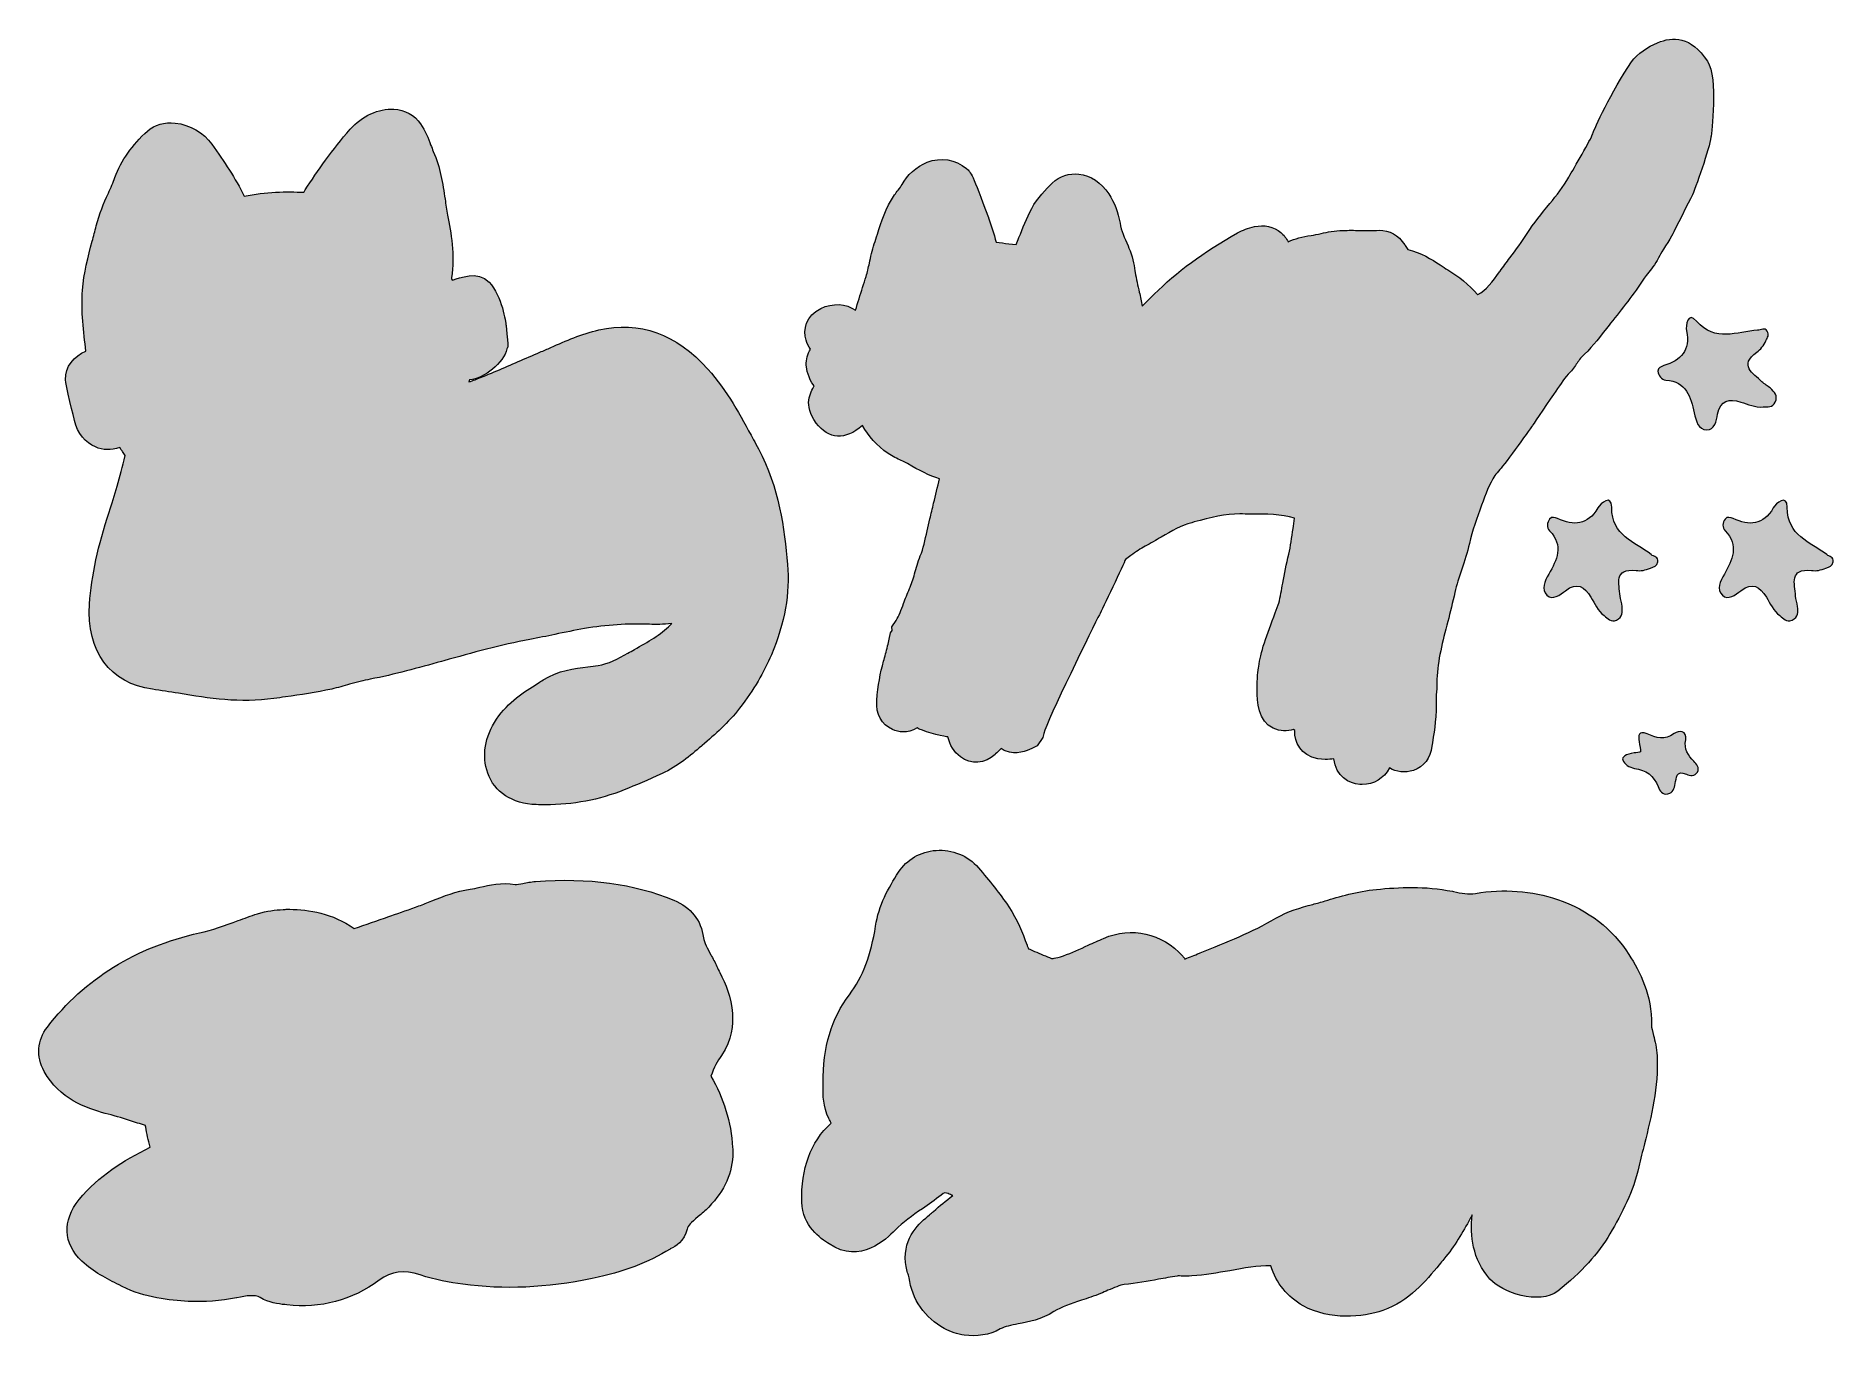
# Model space of a CAD drawing. Header units: millimetres. Extents: x 32 to 277, y -191 to -14.
import ezdxf

# ---------------------------------------------------------------- set-up
doc = ezdxf.new("R2010")
doc.units = ezdxf.units.MM
doc.header["$MEASUREMENT"] = 0
doc.layers.add('Capa 1', color=7, linetype='Continuous', lineweight=0)

msp = doc.modelspace()

# ---------------------------------------------------------------- hatches: boundary and pattern name
at = {"layer": 'Capa 1', "true_color": 0xffed00, "transparency": 33554687}
h = msp.add_hatch(color=2, dxfattribs=at)
h.dxf.hatch_style = 2
edge = h.paths.add_edge_path()
edge.add_spline(control_points=[(259.62, -17.03), (257.39, -13.6), (254.88, -13.69), (252.85, -14.53), (251.52, -15.07), (250.09, -16.01), (249.31, -17.14), (246.55, -21.13), (244.21, -26.35), (244.03, -26.91), (243.79, -27.66), (241.45, -31.63), (240.77, -32.82), (240.05, -34.09), (239.11, -35.3), (238.19, -36.41), (237.03, -37.82), (236, -39.09), (235.11, -40.49), (234.4, -41.6), (233.57, -42.71), (232.75, -43.8), (232.3, -44.4), (231.85, -45), (231.42, -45.61), (231.42, -45.61), (231.34, -45.72), (231.34, -45.72), (230.41, -47.02), (229.52, -48.26), (228.38, -48.78), (228.37, -48.78), (228.35, -48.78), (228.34, -48.78), (227.17, -47.46), (225.85, -46.36), (224.29, -45.43), (223.97, -45.24), (223.63, -45.02), (223.27, -44.78), (222.09, -44.01), (220.67, -43.08), (218.86, -42.68), (218.76, -42.48), (218.64, -42.29), (218.51, -42.11), (218.51, -42.11), (218.46, -42.04), (218.46, -42.04), (217.56, -40.68), (216.37, -40.01), (214.95, -40.06), (214.08, -40.08), (213.14, -40.08), (212.31, -40.07), (211.57, -40.06), (210.8, -40.06), (210.02, -40.07), (208.91, -40.09), (207.93, -40.3), (207.07, -40.49), (206.57, -40.6), (206.1, -40.7), (205.69, -40.75), (204.52, -40.87), (203.5, -41.23), (202.58, -41.61), (202.33, -41.12), (202, -40.7), (201.58, -40.35), (200.61, -39.55), (199.3, -39.26), (197.99, -39.56), (197.11, -39.76), (196.36, -40.04), (195.7, -40.42), (191.01, -43.07), (187.4, -45.72), (184.35, -48.77), (184.35, -48.77), (184.19, -48.93), (184.19, -48.93), (183.66, -49.45), (183.18, -49.93), (182.73, -50.38), (182.61, -49.74), (182.47, -49.11), (182.33, -48.49), (182.12, -47.56), (181.92, -46.68), (181.77, -45.8), (181.77, -45.8), (181.73, -45.56), (181.73, -45.56), (181.58, -44.66), (181.4, -43.55), (180.92, -42.47), (180.92, -42.47), (180.79, -42.18), (180.79, -42.18), (180.31, -41.09), (179.86, -40.07), (179.7, -39.1), (179.46, -37.59), (178.95, -36.28), (178.16, -35.09), (177.15, -33.57), (175.68, -32.59), (174.12, -32.42), (172.77, -32.26), (171.49, -32.69), (170.49, -33.63), (169.59, -34.48), (168.47, -35.64), (167.69, -37.1), (167, -38.42), (166.46, -39.76), (165.95, -41.06), (165.82, -41.38), (165.7, -41.69), (165.57, -42), (165.57, -42), (164.57, -41.89), (164.57, -41.89), (164, -41.82), (163.42, -41.75), (162.83, -41.69), (162.58, -40.51), (162.19, -39.42), (161.8, -38.37), (161.8, -38.37), (161.79, -38.33), (161.79, -38.33), (159.59, -32.32), (159.42, -32.18), (158.81, -31.66), (157.35, -30.41), (155.25, -30.07), (153.46, -30.8), (151.99, -31.4), (150.71, -32.54), (150.04, -33.84), (149.93, -34.06), (149.75, -34.29), (149.51, -34.59), (149.35, -34.81), (149.18, -35.03), (149.03, -35.25), (147.8, -36.99), (147.21, -38.9), (146.69, -40.6), (146.55, -41.04), (146.42, -41.47), (146.27, -41.9), (145.96, -42.81), (145.78, -43.68), (145.6, -44.53), (145.46, -45.17), (145.33, -45.78), (145.16, -46.33), (145.01, -46.83), (144.84, -47.33), (144.68, -47.84), (144.35, -48.85), (144.02, -49.88), (143.73, -50.95), (142.41, -50.01), (140.62, -49.91), (138.98, -50.7), (136.97, -51.66), (136.54, -53.61), (136.98, -55.01), (137.12, -55.46), (137.32, -55.87), (137.59, -56.23), (137.17, -56.88), (136.97, -57.64), (137.02, -58.43), (137.06, -58.96), (137.24, -60.17), (138.07, -61.21), (137.65, -62.14), (136.5, -63.81), (138.37, -66.29), (140.06, -68.53), (142.26, -68.69), (144.66, -66.65), (145.52, -68.01), (146.56, -69.38), (148.15, -70.43), (148.78, -70.85), (149.42, -71.15), (149.92, -71.38), (150.26, -71.54), (150.57, -71.68), (150.8, -71.82), (152.34, -72.77), (153.76, -73.44), (155.16, -73.88), (154.87, -75), (154.6, -76.13), (154.34, -77.22), (154.18, -77.93), (154.01, -78.64), (153.83, -79.35), (153.7, -79.89), (153.58, -80.43), (153.46, -80.98), (153.19, -82.22), (152.93, -83.38), (152.53, -84.38), (152.19, -85.23), (151.96, -86.03), (151.75, -86.8), (151.54, -87.55), (151.34, -88.26), (151.07, -88.84), (150.75, -89.53), (150.5, -90.2), (150.25, -90.86), (149.93, -91.72), (149.63, -92.53), (149.23, -93.16), (149.23, -93.16), (148.66, -94.03), (148.66, -94.03), (148.66, -94.03), (148.71, -94.55), (148.71, -94.55), (148.71, -94.55), (148.49, -94.84), (148.49, -94.84), (148.49, -94.84), (148.3, -95.72), (148.3, -95.72), (148.23, -96.02), (148.15, -96.32), (148.08, -96.63), (148.08, -96.63), (148.07, -96.68), (148.07, -96.68), (147.89, -97.4), (147.72, -98.08), (147.53, -98.73), (147.06, -100.33), (146.77, -102.02), (146.61, -104.05), (146.61, -104.05), (146.61, -104.11), (146.61, -104.11), (146.46, -105.91), (147.24, -107.33), (148.73, -108), (149.55, -108.37), (150.75, -108.59), (152.08, -107.8), (152.58, -108.15), (155.41, -108.91), (156.08, -109), (156.08, -109), (156.11, -109), (156.11, -109), (156.17, -109.01), (156.22, -109.02), (156.29, -109.03), (156.52, -110.12), (157.1, -111.06), (157.98, -111.74), (159.39, -112.82), (161.38, -112.68), (162.72, -111.41), (162.72, -111.41), (162.78, -111.34), (162.78, -111.34), (163, -111.13), (163.25, -110.89), (163.51, -110.62), (163.69, -110.74), (163.88, -110.84), (164.09, -110.92), (165.62, -111.54), (167, -110.9), (167.69, -110.58), (167.69, -110.58), (168.43, -110.22), (168.43, -110.22), (168.43, -110.22), (169.2, -109.1), (169.2, -109.1), (169.2, -109.1), (169.33, -108.55), (169.33, -108.55), (169.72, -106.92), (176.19, -93.78), (176.9, -92.39), (177.19, -91.81), (180.29, -85.41), (180.43, -84.86), (180.69, -84.68), (180.94, -84.5), (181.19, -84.32), (181.86, -83.84), (182.51, -83.38), (183.12, -83.06), (183.88, -82.67), (184.6, -82.24), (185.32, -81.83), (186.72, -81), (188.05, -80.22), (189.46, -79.86), (189.46, -79.86), (189.81, -79.76), (189.81, -79.76), (192, -79.18), (194.08, -78.65), (196.01, -78.67), (196.49, -78.68), (196.97, -78.68), (197.46, -78.68), (199.59, -78.69), (201.62, -78.7), (203.45, -79.26), (203.38, -79.74), (203.32, -80.2), (203.25, -80.67), (203.08, -81.89), (202.92, -83.05), (202.66, -84.15), (202.34, -85.47), (202.09, -86.8), (201.85, -88.1), (201.68, -89), (201.5, -89.94), (201.31, -90.81), (201.25, -91.02), (200.98, -91.71), (200.82, -92.14), (199.7, -95.08), (198.75, -97.67), (198.59, -99.43), (198.52, -99.89), (198.31, -101.15), (198.36, -102.5), (198.36, -102.5), (198.36, -102.56), (198.36, -102.56), (198.29, -104.22), (198.52, -106.91), (200.55, -107.84), (201.48, -108.26), (202.46, -108.31), (203.33, -108.01), (203.33, -108.01), (203.48, -108.14), (203.48, -108.14), (203.47, -108.35), (203.48, -108.56), (203.5, -108.77), (203.68, -110.33), (204.84, -112.02), (207.6, -112.09), (208.06, -112.1), (208.47, -112.06), (208.81, -111.99), (209.08, -114.41), (210.84, -115.39), (212.33, -115.49), (212.43, -115.5), (212.54, -115.5), (212.65, -115.5), (214.25, -115.5), (215.57, -114.69), (216.35, -113.25), (217.31, -113.8), (218.5, -113.95), (219.62, -113.57), (221.06, -113.09), (221.95, -111.92), (222.13, -110.26), (222.13, -110.26), (222.2, -109.83), (222.2, -109.83), (222.56, -107.7), (222.74, -106.61), (222.73, -103.31), (222.8, -102.76), (222.8, -102.19), (222.8, -101.67), (222.8, -101.67), (222.8, -101.63), (222.8, -101.63), (222.8, -101.46), (222.8, -101.3), (222.81, -101.18), (222.93, -98.59), (223.59, -96.04), (224.3, -93.32), (224.63, -92.03), (224.97, -90.7), (225.26, -89.35), (225.48, -88.34), (225.83, -87.3), (226.2, -86.19), (226.57, -85.08), (226.96, -83.92), (227.25, -82.68), (227.65, -80.96), (228.25, -79.24), (228.89, -77.49), (229.44, -75.97), (229.96, -74.61), (230.71, -73.44), (230.86, -73.21), (231.12, -72.93), (231.39, -72.63), (232.04, -71.91), (235.84, -66.65), (235.89, -66.56), (236.03, -66.31), (238.32, -62.95), (239, -61.96), (239.65, -61), (240.26, -60.09), (240.96, -59.35), (241.4, -58.87), (241.73, -58.38), (242, -57.98), (242.14, -57.78), (242.34, -57.47), (242.43, -57.38), (243.73, -56.22), (244.71, -54.94), (245.67, -53.71), (245.67, -53.71), (245.7, -53.67), (245.7, -53.67), (245.95, -53.35), (246.19, -53.03), (246.45, -52.72), (248, -50.77), (249.61, -48.77), (251.03, -46.58), (251.19, -46.34), (251.41, -46.07), (251.64, -45.77), (252.12, -45.17), (252.72, -44.42), (253.15, -43.48), (253.28, -43.18), (254.56, -41.3), (254.9, -40.55), (255.06, -40.2), (257.27, -35.87), (257.5, -35.43), (257.92, -34.63), (259.96, -28.7), (260.11, -27.4), (260.16, -26.88), (261.14, -19.36), (259.62, -17.03)], knot_values=[0, 0, 0, 0, 1, 1, 1, 2, 2, 2, 3, 3, 3, 4, 4, 4, 5, 5, 5, 6, 6, 6, 7, 7, 7, 8, 8, 8, 9, 9, 9, 10, 10, 10, 11, 11, 11, 12, 12, 12, 13, 13, 13, 14, 14, 14, 15, 15, 15, 16, 16, 16, 17, 17, 17, 18, 18, 18, 19, 19, 19, 20, 20, 20, 21, 21, 21, 22, 22, 22, 23, 23, 23, 24, 24, 24, 25, 25, 25, 26, 26, 26, 27, 27, 27, 28, 28, 28, 29, 29, 29, 30, 30, 30, 31, 31, 31, 32, 32, 32, 33, 33, 33, 34, 34, 34, 35, 35, 35, 36, 36, 36, 37, 37, 37, 38, 38, 38, 39, 39, 39, 40, 40, 40, 41, 41, 41, 42, 42, 42, 43, 43, 43, 44, 44, 44, 45, 45, 45, 46, 46, 46, 47, 47, 47, 48, 48, 48, 49, 49, 49, 50, 50, 50, 51, 51, 51, 52, 52, 52, 53, 53, 53, 54, 54, 54, 55, 55, 55, 56, 56, 56, 57, 57, 57, 58, 58, 58, 59, 59, 59, 60, 60, 60, 61, 61, 61, 62, 62, 62, 63, 63, 63, 64, 64, 64, 65, 65, 65, 66, 66, 66, 67, 67, 67, 68, 68, 68, 69, 69, 69, 70, 70, 70, 71, 71, 71, 72, 72, 72, 73, 73, 73, 74, 74, 74, 75, 75, 75, 76, 76, 76, 77, 77, 77, 78, 78, 78, 79, 79, 79, 80, 80, 80, 81, 81, 81, 82, 82, 82, 83, 83, 83, 84, 84, 84, 85, 85, 85, 86, 86, 86, 87, 87, 87, 88, 88, 88, 89, 89, 89, 90, 90, 90, 91, 91, 91, 92, 92, 92, 93, 93, 93, 94, 94, 94, 95, 95, 95, 96, 96, 96, 97, 97, 97, 98, 98, 98, 99, 99, 99, 100, 100, 100, 101, 101, 101, 102, 102, 102, 103, 103, 103, 104, 104, 104, 105, 105, 105, 106, 106, 106, 107, 107, 107, 108, 108, 108, 109, 109, 109, 110, 110, 110, 111, 111, 111, 112, 112, 112, 113, 113, 113, 114, 114, 114, 115, 115, 115, 116, 116, 116, 117, 117, 117, 118, 118, 118, 119, 119, 119, 120, 120, 120, 121, 121, 121, 122, 122, 122, 123, 123, 123, 124, 124, 124, 125, 125, 125, 126, 126, 126, 127, 127, 127, 128, 128, 128, 129, 129, 129, 130, 130, 130, 131, 131, 131, 132, 132, 132, 133, 133, 133, 134, 134, 134, 135, 135, 135, 136, 136, 136, 137, 137, 137, 138, 138, 138, 139, 139, 139, 140, 140, 140, 141, 141, 141, 142, 142, 142, 143, 143, 143, 144, 144, 144, 145, 145, 145, 146, 146, 146, 147, 147, 147, 148, 148, 148, 149, 149, 149, 150, 150, 150, 151, 151, 151, 152, 152, 152, 153, 153, 153, 153], degree=3, periodic=0)
h = msp.add_hatch(color=2, dxfattribs=at)
h.dxf.hatch_style = 2
edge = h.paths.add_edge_path()
edge.add_spline(control_points=[(134.47, -85.54), (134.47, -85.54), (134.47, -85.54), (134.47, -85.54), (134.04, -80.68), (133.34, -75.05), (130.49, -69.8), (130.27, -69.38), (130.05, -68.97), (129.82, -68.56), (128.08, -65.3), (126.27, -61.94), (123.62, -58.96), (119.33, -54.13), (114.33, -52.34), (108.78, -53.63), (106.41, -54.18), (104.3, -55.11), (102.27, -56.01), (101.77, -56.23), (101.27, -56.44), (100.77, -56.66), (99.78, -57.08), (98.79, -57.51), (97.81, -57.93), (95.89, -58.77), (93.91, -59.63), (91.96, -60.4), (91.68, -60.5), (91.4, -60.6), (91.12, -60.7), (91.15, -60.6), (91.18, -60.5), (91.21, -60.41), (93.2, -60.28), (95.86, -58.08), (96.28, -56.2), (96.37, -55.77), (96.58, -56.59), (96.16, -53.02), (96.1, -52.54), (95.65, -49.08), (93.85, -47.1), (92.36, -45.46), (89.7, -46.6), (89.01, -46.79), (88.96, -46.81), (88.9, -46.82), (88.84, -46.84), (88.74, -46.66), (88.72, -46.58), (88.73, -46.52), (89.23, -43.41), (88.66, -40.4), (88.2, -37.98), (88.07, -37.29), (87.97, -36.58), (87.86, -35.82), (87.55, -33.72), (87.23, -31.54), (86.26, -29.33), (86.15, -29.06), (86.03, -28.75), (85.9, -28.43), (85.58, -27.58), (85.19, -26.53), (84.52, -25.56), (83.7, -24.37), (82.42, -23.67), (80.9, -23.57), (78.84, -23.45), (76.56, -24.5), (74.95, -26.31), (72.54, -29.04), (70.51, -32), (68.84, -34.55), (68.77, -34.67), (68.7, -34.78), (68.64, -34.89), (66.3, -34.78), (63.45, -34.79), (60.54, -35.43), (59.33, -32.96), (57.82, -30.74), (56.13, -28.34), (55.03, -26.78), (53.13, -25.68), (51.16, -25.46), (49.69, -25.29), (48.34, -25.68), (47.38, -26.55), (45.28, -28.43), (43.79, -30.56), (42.95, -32.86), (42.7, -33.56), (42.38, -34.27), (42.05, -35.02), (41.43, -36.39), (40.8, -37.8), (40.4, -39.47), (40.23, -40.16), (40.04, -40.87), (39.85, -41.55), (39.29, -43.66), (38.71, -45.84), (38.53, -48.22), (38.32, -51.11), (38.66, -53.85), (39, -56.5), (37.39, -57.18), (36.17, -58.64), (36.2, -60.4), (36.21, -60.84), (37.43, -65.96), (37.43, -65.96), (37.81, -67.74), (38.98, -68.95), (40.3, -69.55), (41.31, -70), (42.41, -70.03), (43.6, -69.61), (43.63, -69.66), (43.66, -69.71), (43.7, -69.77), (43.79, -69.91), (43.88, -70.05), (43.98, -70.19), (44.06, -70.31), (44.21, -70.54), (44.32, -70.72), (43.59, -73.75), (42.9, -76.2), (42.16, -78.41), (40.64, -82.95), (39.77, -87.04), (39.49, -90.93), (39.03, -97.32), (42.31, -101.77), (48.05, -102.54), (49.2, -102.69), (50.4, -102.89), (51.6, -103.08), (55.72, -103.76), (59.99, -104.46), (64.58, -103.79), (65.1, -103.72), (65.63, -103.64), (66.16, -103.57), (68.2, -103.29), (70.31, -102.99), (72.44, -102.5), (73.27, -102.31), (74.08, -102.08), (74.86, -101.86), (75.85, -101.59), (76.79, -101.33), (77.68, -101.16), (81.01, -100.53), (84.24, -99.62), (87.36, -98.75), (87.36, -98.75), (87.7, -98.66), (87.7, -98.66), (91.52, -97.59), (95.48, -96.48), (99.42, -95.75), (100.57, -95.54), (101.71, -95.3), (102.82, -95.07), (104.14, -94.79), (105.51, -94.5), (106.83, -94.28), (109.83, -93.77), (112.73, -93.58), (115.7, -93.69), (116.51, -93.72), (117.55, -93.72), (118.7, -93.59), (118.64, -93.66), (118.57, -93.74), (118.5, -93.81), (117.22, -95.1), (115.47, -96.08), (113.63, -97.12), (113.32, -97.29), (113.01, -97.46), (112.71, -97.63), (111.39, -98.38), (110.1, -99.07), (108.69, -99.3), (108.25, -99.37), (107.77, -99.42), (107.3, -99.48), (105.5, -99.69), (103.26, -99.95), (101.2, -101.27), (100.98, -101.41), (100.76, -101.55), (100.53, -101.69), (100.53, -101.69), (100.44, -101.75), (100.44, -101.75), (98.66, -102.87), (96.45, -104.25), (94.87, -106.6), (93.27, -108.99), (92.84, -111.6), (93.67, -113.95), (94.58, -116.55), (96.99, -118.12), (100.26, -118.24), (100.67, -118.25), (101.08, -118.26), (101.49, -118.26), (105.31, -118.26), (108.82, -117.6), (112.23, -116.23), (113.79, -115.61), (115.49, -114.88), (117.4, -114.01), (119.5, -113.05), (121.22, -111.57), (122.75, -110.26), (122.75, -110.26), (122.84, -110.18), (122.84, -110.18), (124.61, -108.66), (126.43, -107.09), (127.94, -105.1), (129.86, -102.59), (131.27, -100.21), (132.26, -97.84), (134.09, -93.47), (134.81, -89.45), (134.47, -85.54)], knot_values=[0, 0, 0, 0, 1, 1, 1, 2, 2, 2, 3, 3, 3, 4, 4, 4, 5, 5, 5, 6, 6, 6, 7, 7, 7, 8, 8, 8, 9, 9, 9, 10, 10, 10, 11, 11, 11, 12, 12, 12, 13, 13, 13, 14, 14, 14, 15, 15, 15, 16, 16, 16, 17, 17, 17, 18, 18, 18, 19, 19, 19, 20, 20, 20, 21, 21, 21, 22, 22, 22, 23, 23, 23, 24, 24, 24, 25, 25, 25, 26, 26, 26, 27, 27, 27, 28, 28, 28, 29, 29, 29, 30, 30, 30, 31, 31, 31, 32, 32, 32, 33, 33, 33, 34, 34, 34, 35, 35, 35, 36, 36, 36, 37, 37, 37, 38, 38, 38, 39, 39, 39, 40, 40, 40, 41, 41, 41, 42, 42, 42, 43, 43, 43, 44, 44, 44, 45, 45, 45, 46, 46, 46, 47, 47, 47, 48, 48, 48, 49, 49, 49, 50, 50, 50, 51, 51, 51, 52, 52, 52, 53, 53, 53, 54, 54, 54, 55, 55, 55, 56, 56, 56, 57, 57, 57, 58, 58, 58, 59, 59, 59, 60, 60, 60, 61, 61, 61, 62, 62, 62, 63, 63, 63, 64, 64, 64, 65, 65, 65, 66, 66, 66, 67, 67, 67, 68, 68, 68, 69, 69, 69, 70, 70, 70, 71, 71, 71, 72, 72, 72, 73, 73, 73, 74, 74, 74, 75, 75, 75, 76, 76, 76, 77, 77, 77, 78, 78, 78, 78], degree=3, periodic=0)
h = msp.add_hatch(color=2, dxfattribs=at)
h.dxf.hatch_style = 2
edge = h.paths.add_edge_path()
edge.add_spline(control_points=[(253.68, -58.48), (256, -57.74), (257.35, -56.45), (256.79, -53.75), (256.65, -53.04), (256.92, -51.05), (258.15, -52.42), (260.75, -55.35), (263.61, -53.84), (266.46, -53.66), (266.91, -53.63), (267.41, -53.23), (267.77, -53.8), (268.1, -54.3), (267.79, -54.65), (267.59, -55.09), (267.27, -55.79), (266.87, -56.27), (266.36, -56.64), (263.85, -58.46), (265.84, -59.51), (267.04, -60.67), (267.39, -61.01), (267.84, -61.23), (268.2, -61.56), (268.73, -62.06), (269.26, -62.57), (268.86, -63.44), (268.51, -64.24), (267.84, -64.06), (267.21, -64.11), (266.12, -64.19), (265.16, -63.73), (264.17, -63.44), (262.56, -62.95), (261.4, -63.12), (261.02, -65.09), (260.86, -65.97), (260.6, -67.28), (259.54, -67.24), (258.41, -67.19), (258.06, -66.02), (257.82, -64.91), (257.36, -62.77), (256.78, -60.64), (253.96, -60.44), (253.39, -60.4), (252.97, -59.85), (252.9, -59.24), (252.85, -58.75), (253.33, -58.63), (253.68, -58.48)], knot_values=[0, 0, 0, 0, 1, 1, 1, 2, 2, 2, 3, 3, 3, 4, 4, 4, 5, 5, 5, 6, 6, 6, 7, 7, 7, 8, 8, 8, 9, 9, 9, 10, 10, 10, 11, 11, 11, 12, 12, 12, 13, 13, 13, 14, 14, 14, 15, 15, 15, 16, 16, 16, 17, 17, 17, 17], degree=3, periodic=0)
h = msp.add_hatch(color=2, dxfattribs=at)
h.dxf.hatch_style = 2
edge = h.paths.add_edge_path()
edge.add_spline(control_points=[(239.24, -79.3), (241.46, -80.29), (243.33, -80.23), (244.71, -77.85), (245.07, -77.22), (246.61, -75.92), (246.61, -77.76), (246.59, -81.67), (249.74, -82.46), (251.99, -84.21), (252.34, -84.49), (252.98, -84.53), (252.87, -85.2), (252.78, -85.79), (252.32, -85.84), (251.87, -86.03), (251.17, -86.35), (250.55, -86.44), (249.92, -86.37), (246.84, -86.06), (247.63, -88.17), (247.75, -89.84), (247.78, -90.32), (247.97, -90.79), (248.02, -91.27), (248.08, -92), (248.14, -92.73), (247.26, -93.12), (246.47, -93.47), (246.09, -92.89), (245.58, -92.51), (244.72, -91.85), (244.31, -90.87), (243.77, -89.99), (242.88, -88.55), (241.91, -87.9), (240.31, -89.12), (239.6, -89.67), (238.54, -90.48), (237.78, -89.73), (236.97, -88.95), (237.48, -87.84), (238.05, -86.86), (239.13, -84.95), (240.11, -82.98), (238.15, -80.95), (237.75, -80.54), (237.79, -79.85), (238.15, -79.36), (238.45, -78.95), (238.88, -79.18), (239.24, -79.3)], knot_values=[0, 0, 0, 0, 1, 1, 1, 2, 2, 2, 3, 3, 3, 4, 4, 4, 5, 5, 5, 6, 6, 6, 7, 7, 7, 8, 8, 8, 9, 9, 9, 10, 10, 10, 11, 11, 11, 12, 12, 12, 13, 13, 13, 14, 14, 14, 15, 15, 15, 16, 16, 16, 17, 17, 17, 17], degree=3, periodic=0)
h = msp.add_hatch(color=2, dxfattribs=at)
h.dxf.hatch_style = 2
edge = h.paths.add_edge_path()
edge.add_spline(control_points=[(263.12, -79.3), (265.34, -80.29), (267.21, -80.23), (268.59, -77.85), (268.95, -77.22), (270.49, -75.92), (270.49, -77.76), (270.47, -81.67), (273.62, -82.46), (275.87, -84.21), (276.22, -84.49), (276.86, -84.53), (276.75, -85.2), (276.66, -85.79), (276.2, -85.84), (275.75, -86.03), (275.05, -86.35), (274.43, -86.44), (273.8, -86.37), (270.72, -86.06), (271.51, -88.17), (271.63, -89.84), (271.66, -90.32), (271.86, -90.79), (271.9, -91.27), (271.96, -92), (272.02, -92.73), (271.14, -93.12), (270.35, -93.47), (269.97, -92.89), (269.46, -92.51), (268.6, -91.85), (268.19, -90.87), (267.65, -89.99), (266.76, -88.55), (265.79, -87.9), (264.19, -89.12), (263.48, -89.67), (262.42, -90.48), (261.66, -89.73), (260.85, -88.95), (261.36, -87.84), (261.93, -86.86), (263.01, -84.95), (263.99, -82.98), (262.03, -80.95), (261.63, -80.54), (261.67, -79.85), (262.03, -79.36), (262.33, -78.95), (262.76, -79.18), (263.12, -79.3)], knot_values=[0, 0, 0, 0, 1, 1, 1, 2, 2, 2, 3, 3, 3, 4, 4, 4, 5, 5, 5, 6, 6, 6, 7, 7, 7, 8, 8, 8, 9, 9, 9, 10, 10, 10, 11, 11, 11, 12, 12, 12, 13, 13, 13, 14, 14, 14, 15, 15, 15, 16, 16, 16, 17, 17, 17, 17], degree=3, periodic=0)
h = msp.add_hatch(color=2, dxfattribs=at)
h.dxf.hatch_style = 2
edge = h.paths.add_edge_path()
edge.add_spline(control_points=[(250.51, -111.03), (250.55, -110.84), (250.39, -110.11), (250.33, -109.7), (250.2, -108.85), (250.2, -108.11), (251.42, -108.61), (252.65, -109.12), (253.8, -109.58), (255.11, -108.56), (255.7, -108.11), (256.92, -108.12), (256.67, -109.42), (256.41, -110.74), (257.03, -111.51), (257.79, -112.34), (258.16, -112.74), (258.58, -113.21), (258.26, -113.81), (257.92, -114.44), (257.24, -114.31), (256.78, -114.1), (255.32, -113.46), (255.42, -114.64), (255.25, -115.38), (255.11, -116.02), (254.97, -116.61), (254.26, -116.77), (253.48, -116.94), (253.16, -116.38), (252.93, -115.78), (252.36, -114.29), (251.26, -113.52), (249.71, -113.3), (249, -113.19), (248.31, -112.72), (248.11, -112.14), (247.98, -111.75), (248.53, -111.35), (249.65, -111.2), (249.88, -111.17), (250.48, -111.15), (250.51, -111.03)], knot_values=[0, 0, 0, 0, 1, 1, 1, 2, 2, 2, 3, 3, 3, 4, 4, 4, 5, 5, 5, 6, 6, 6, 7, 7, 7, 8, 8, 8, 9, 9, 9, 10, 10, 10, 11, 11, 11, 12, 12, 12, 13, 13, 13, 14, 14, 14, 14], degree=3, periodic=0)
h = msp.add_hatch(color=2, dxfattribs=at)
h.dxf.hatch_style = 2
edge = h.paths.add_edge_path()
edge.add_spline(control_points=[(252.78, -152.42), (252.78, -152.42), (252.78, -152.42), (252.78, -152.42), (252.73, -151.36), (252.49, -150.42), (252.29, -149.66), (252.14, -149.07), (252, -148.57), (252.01, -148.22), (252.12, -144.18), (250.43, -140.99), (248.95, -138.65), (246.71, -135.12), (243.43, -132.59), (239.22, -131.15), (235.73, -129.95), (231.87, -129.67), (228.06, -130.33), (227.1, -130.49), (226.16, -130.3), (225.08, -130.07), (225.08, -130.07), (224.92, -130.04), (224.92, -130.04), (221.23, -129.28), (217.63, -129.48), (214.59, -129.78), (211.99, -130.04), (209.49, -130.76), (207.6, -131.35), (207.06, -131.52), (206.49, -131.67), (205.93, -131.82), (204.28, -132.27), (202.56, -132.73), (200.89, -133.71), (197.68, -135.59), (194.25, -136.96), (190.61, -138.43), (190.61, -138.43), (190.51, -138.47), (190.51, -138.47), (189.85, -138.73), (189.19, -138.99), (188.54, -139.26), (188.45, -139.12), (188.34, -138.99), (188.23, -138.86), (185.41, -135.73), (181.29, -134.8), (177.47, -136.44), (176.77, -136.74), (176.08, -137.05), (175.39, -137.37), (174.23, -137.9), (173.14, -138.4), (172.02, -138.81), (170.83, -139.25), (170.39, -139.16), (170.4, -139.17), (169.65, -138.88), (168.89, -138.56), (168.07, -138.21), (168.07, -138.21), (167.97, -138.17), (167.97, -138.17), (167.73, -138.06), (167.48, -137.96), (167.23, -137.85), (167.18, -137.71), (167.13, -137.57), (167.08, -137.44), (167.08, -137.44), (167.05, -137.36), (167.05, -137.36), (166.42, -135.66), (165.76, -133.9), (164.56, -132.14), (163.35, -130.37), (161.96, -128.58), (160.44, -126.83), (159.02, -125.19), (156.86, -124.31), (154.67, -124.46), (152.54, -124.62), (150.68, -125.71), (149.56, -127.45), (148.19, -129.58), (146.86, -131.94), (146.44, -134.76), (145.84, -138.72), (144.71, -141.7), (142.88, -144.11), (140.44, -147.33), (139.27, -151.27), (139.31, -156.16), (139.31, -156.31), (139.31, -156.46), (139.31, -156.61), (139.29, -157.74), (139.27, -159.29), (140.1, -160.98), (140.1, -160.98), (140.19, -161.16), (140.19, -161.16), (140.28, -161.34), (140.34, -161.47), (140.39, -161.58), (137.58, -164.22), (136.28, -167.75), (136.41, -172.33), (136.51, -175.65), (138.95, -177.26), (140.12, -178.04), (144.41, -180.87), (147.91, -177.36), (149.07, -176.2), (149.07, -176.2), (149.1, -176.17), (149.1, -176.17), (150.17, -175.1), (151.44, -174.2), (152.81, -173.24), (153.65, -172.66), (154.51, -172.05), (155.36, -171.38), (155.79, -171.03), (155.97, -171.05), (156.3, -171.19), (156.52, -171.28), (156.74, -171.37), (156.95, -171.45), (156.02, -172.16), (155.16, -172.85), (154.33, -173.61), (154.16, -173.76), (153.98, -173.91), (153.77, -174.08), (152.52, -175.11), (150.19, -177.03), (150.52, -180.58), (150.59, -181.31), (150.78, -181.89), (150.92, -182.31), (150.96, -182.42), (151.01, -182.57), (151.03, -182.63), (151.34, -185.51), (153.17, -188.16), (155.79, -189.55), (156.66, -190), (157.58, -190.31), (158.51, -190.45), (160.21, -190.71), (161.91, -190.42), (163.41, -189.61), (164.06, -189.27), (164.85, -189.12), (165.86, -188.92), (167.26, -188.66), (169.01, -188.33), (170.71, -187.25), (171.71, -186.63), (173.04, -186.18), (174.45, -185.71), (175.26, -185.44), (176.17, -185.14), (177.06, -184.78), (177.39, -184.64), (177.73, -184.5), (178.06, -184.35), (178.84, -184.01), (179.72, -183.63), (180.26, -183.57), (181.89, -183.42), (183.45, -183.13), (184.96, -182.85), (185.75, -182.7), (186.65, -182.54), (187.49, -182.41), (187.64, -182.39), (187.92, -182.4), (188.22, -182.41), (188.57, -182.42), (189, -182.43), (189.47, -182.4), (191.27, -182.28), (192.98, -181.97), (194.65, -181.68), (196.59, -181.33), (198.43, -181), (200.23, -181), (200.96, -183.37), (202.47, -185.25), (204.63, -186.46), (208.24, -188.46), (212.72, -188.05), (215.47, -187.09), (219.04, -185.84), (221.31, -183.08), (223.14, -180.86), (223.35, -180.61), (223.56, -180.35), (223.78, -180.1), (225.25, -178.34), (226.32, -176.43), (227.35, -174.59), (227.35, -174.59), (227.41, -174.47), (227.41, -174.47), (227.49, -174.34), (227.56, -174.21), (227.63, -174.09), (227.33, -176.95), (227.63, -180.04), (230.04, -182.83), (231.55, -184.58), (236.78, -186.43), (239.27, -184.45), (242.53, -181.86), (244.78, -179.38), (246.37, -176.65), (247.98, -173.89), (249.57, -170.87), (250.31, -167.52), (250.54, -166.5), (250.8, -165.45), (251.06, -164.43), (252, -160.63), (252.98, -156.71), (252.78, -152.42)], knot_values=[0, 0, 0, 0, 1, 1, 1, 2, 2, 2, 3, 3, 3, 4, 4, 4, 5, 5, 5, 6, 6, 6, 7, 7, 7, 8, 8, 8, 9, 9, 9, 10, 10, 10, 11, 11, 11, 12, 12, 12, 13, 13, 13, 14, 14, 14, 15, 15, 15, 16, 16, 16, 17, 17, 17, 18, 18, 18, 19, 19, 19, 20, 20, 20, 21, 21, 21, 22, 22, 22, 23, 23, 23, 24, 24, 24, 25, 25, 25, 26, 26, 26, 27, 27, 27, 28, 28, 28, 29, 29, 29, 30, 30, 30, 31, 31, 31, 32, 32, 32, 33, 33, 33, 34, 34, 34, 35, 35, 35, 36, 36, 36, 37, 37, 37, 38, 38, 38, 39, 39, 39, 40, 40, 40, 41, 41, 41, 42, 42, 42, 43, 43, 43, 44, 44, 44, 45, 45, 45, 46, 46, 46, 47, 47, 47, 48, 48, 48, 49, 49, 49, 50, 50, 50, 51, 51, 51, 52, 52, 52, 53, 53, 53, 54, 54, 54, 55, 55, 55, 56, 56, 56, 57, 57, 57, 58, 58, 58, 59, 59, 59, 60, 60, 60, 61, 61, 61, 62, 62, 62, 63, 63, 63, 64, 64, 64, 65, 65, 65, 66, 66, 66, 67, 67, 67, 68, 68, 68, 69, 69, 69, 70, 70, 70, 71, 71, 71, 72, 72, 72, 73, 73, 73, 74, 74, 74, 75, 75, 75, 76, 76, 76, 77, 77, 77, 77], degree=3, periodic=0)
h = msp.add_hatch(color=2, dxfattribs=at)
h.dxf.hatch_style = 2
edge = h.paths.add_edge_path()
edge.add_spline(control_points=[(100.19, -128.7), (99.55, -128.74), (98.97, -128.86), (98.44, -128.97), (98.09, -129.04), (97.55, -129.14), (97.4, -129.13), (95.51, -128.78), (93.91, -129.17), (92.61, -129.48), (92.13, -129.6), (91.67, -129.71), (91.26, -129.76), (89.32, -130.02), (87.67, -130.69), (86.07, -131.35), (85.46, -131.6), (84.89, -131.83), (84.31, -132.03), (83.04, -132.48), (81.77, -132.93), (80.49, -133.37), (80.49, -133.37), (80.21, -133.47), (80.21, -133.47), (78.64, -134.02), (77.07, -134.57), (75.5, -135.12), (72.55, -132.97), (69.29, -132.56), (66.73, -132.47), (66.73, -132.47), (66.55, -132.46), (66.55, -132.46), (66.55, -132.46), (66.37, -132.47), (66.37, -132.47), (66.19, -132.49), (66.01, -132.5), (65.83, -132.51), (64.79, -132.59), (63.61, -132.67), (62.34, -133.09), (61.44, -133.39), (60.52, -133.73), (59.71, -134.02), (57.9, -134.68), (56.2, -135.31), (54.44, -135.7), (45.8, -137.62), (38.84, -141.93), (33.75, -148.52), (32.35, -150.34), (32.2, -152.48), (33.33, -154.56), (35.36, -158.28), (39.04, -159.59), (41.63, -160.26), (42.71, -160.53), (43.83, -160.89), (44.93, -161.24), (45.64, -161.46), (46.36, -161.69), (47.1, -161.91), (47.12, -161.98), (47.13, -162.05), (47.14, -162.13), (47.28, -162.98), (47.44, -163.91), (47.73, -164.88), (44.03, -166.76), (40.75, -168.7), (38.08, -172.01), (35.75, -174.89), (35.88, -177.94), (38.45, -180.37), (40.03, -181.87), (41.87, -182.79), (43.5, -183.6), (43.5, -183.6), (43.94, -183.82), (43.94, -183.82), (47.06, -185.39), (50.37, -185.73), (52.9, -185.85), (55.11, -185.95), (57.33, -185.79), (59.48, -185.37), (59.48, -185.37), (59.53, -185.36), (59.53, -185.36), (60.84, -185.11), (61.97, -184.88), (62.72, -185.35), (63.89, -186.06), (65.16, -186.2), (66.08, -186.3), (66.08, -186.3), (66.33, -186.33), (66.33, -186.33), (70.89, -186.85), (75.24, -185.7), (78.9, -182.99), (80.63, -181.71), (82.25, -181.5), (84.48, -182.26), (86.47, -182.94), (88.53, -183.28), (90.28, -183.52), (95.88, -184.29), (101.64, -184.04), (107.89, -182.74), (112.17, -181.86), (115.53, -180.58), (118.48, -178.73), (118.5, -178.72), (118.53, -178.71), (118.55, -178.69), (118.55, -178.69), (118.59, -178.67), (118.59, -178.67), (119.11, -178.4), (120.47, -177.68), (120.82, -176.01), (120.92, -175.55), (121.28, -175.18), (122.32, -174.3), (122.76, -173.93), (123.26, -173.51), (123.74, -173.02), (125.94, -170.75), (127.01, -168.32), (127.01, -165.59), (127.01, -165.37), (127, -165.15), (126.99, -164.93), (126.77, -161.42), (125.77, -158.15), (124.03, -155.2), (124.47, -154.02), (124.94, -153.11), (125.47, -152.37), (126.96, -150.29), (127.04, -148.12), (126.97, -146.66), (126.87, -144.43), (126.01, -142.66), (125.25, -141.1), (125.11, -140.82), (124.98, -140.54), (124.85, -140.25), (124.59, -139.7), (124.31, -139.19), (124.03, -138.68), (123.56, -137.82), (123.12, -137), (123.03, -136.35), (122.71, -133.97), (121.31, -132.2), (118.99, -131.24), (113.55, -128.99), (107.4, -128.16), (100.19, -128.7)], knot_values=[0, 0, 0, 0, 1, 1, 1, 2, 2, 2, 3, 3, 3, 4, 4, 4, 5, 5, 5, 6, 6, 6, 7, 7, 7, 8, 8, 8, 9, 9, 9, 10, 10, 10, 11, 11, 11, 12, 12, 12, 13, 13, 13, 14, 14, 14, 15, 15, 15, 16, 16, 16, 17, 17, 17, 18, 18, 18, 19, 19, 19, 20, 20, 20, 21, 21, 21, 22, 22, 22, 23, 23, 23, 24, 24, 24, 25, 25, 25, 26, 26, 26, 27, 27, 27, 28, 28, 28, 29, 29, 29, 30, 30, 30, 31, 31, 31, 32, 32, 32, 33, 33, 33, 34, 34, 34, 35, 35, 35, 36, 36, 36, 37, 37, 37, 38, 38, 38, 39, 39, 39, 40, 40, 40, 41, 41, 41, 42, 42, 42, 43, 43, 43, 44, 44, 44, 45, 45, 45, 46, 46, 46, 47, 47, 47, 48, 48, 48, 49, 49, 49, 50, 50, 50, 51, 51, 51, 52, 52, 52, 53, 53, 53, 54, 54, 54, 54], degree=3, periodic=0)

# ---------------------------------------------------------------- linework, layer by layer
at = {"layer": 'Capa 1'}
for points, knots in [([(259.62, -17.03), (257.39, -13.6), (254.88, -13.69), (252.85, -14.53), (251.52, -15.07), (250.09, -16.01), (249.31, -17.14), (246.55, -21.13), (244.21, -26.35), (244.03, -26.91), (243.79, -27.66), (241.45, -31.63), (240.77, -32.82), (240.05, -34.09), (239.11, -35.3), (238.19, -36.41), (237.03, -37.82), (236, -39.09), (235.11, -40.49), (234.4, -41.6), (233.57, -42.71), (232.75, -43.8), (232.3, -44.4), (231.85, -45), (231.42, -45.61), (231.42, -45.61), (231.34, -45.72), (231.34, -45.72), (230.41, -47.02), (229.52, -48.26), (228.38, -48.78), (228.37, -48.78), (228.35, -48.78), (228.34, -48.78), (227.17, -47.46), (225.85, -46.36), (224.29, -45.43), (223.97, -45.24), (223.63, -45.02), (223.27, -44.78), (222.09, -44.01), (220.67, -43.08), (218.86, -42.68), (218.76, -42.48), (218.64, -42.29), (218.51, -42.11), (218.51, -42.11), (218.46, -42.04), (218.46, -42.04), (217.56, -40.68), (216.37, -40.01), (214.95, -40.06), (214.08, -40.08), (213.14, -40.08), (212.31, -40.07), (211.57, -40.06), (210.8, -40.06), (210.02, -40.07), (208.91, -40.09), (207.93, -40.3), (207.07, -40.49), (206.57, -40.6), (206.1, -40.7), (205.69, -40.75), (204.52, -40.87), (203.5, -41.23), (202.58, -41.61), (202.33, -41.12), (202, -40.7), (201.58, -40.35), (200.61, -39.55), (199.3, -39.26), (197.99, -39.56), (197.11, -39.76), (196.36, -40.04), (195.7, -40.42), (191.01, -43.07), (187.4, -45.72), (184.35, -48.77), (184.35, -48.77), (184.19, -48.93), (184.19, -48.93), (183.66, -49.45), (183.18, -49.93), (182.73, -50.38), (182.61, -49.74), (182.47, -49.11), (182.33, -48.49), (182.12, -47.56), (181.92, -46.68), (181.77, -45.8), (181.77, -45.8), (181.73, -45.56), (181.73, -45.56), (181.58, -44.66), (181.4, -43.55), (180.92, -42.47), (180.92, -42.47), (180.79, -42.18), (180.79, -42.18), (180.31, -41.09), (179.86, -40.07), (179.7, -39.1), (179.46, -37.59), (178.95, -36.28), (178.16, -35.09), (177.15, -33.57), (175.68, -32.59), (174.12, -32.42), (172.77, -32.26), (171.49, -32.69), (170.49, -33.63), (169.59, -34.48), (168.47, -35.64), (167.69, -37.1), (167, -38.42), (166.46, -39.76), (165.95, -41.06), (165.82, -41.38), (165.7, -41.69), (165.57, -42), (165.57, -42), (164.57, -41.89), (164.57, -41.89), (164, -41.82), (163.42, -41.75), (162.83, -41.69), (162.58, -40.51), (162.19, -39.42), (161.8, -38.37), (161.8, -38.37), (161.79, -38.33), (161.79, -38.33), (159.59, -32.32), (159.42, -32.18), (158.81, -31.66), (157.35, -30.41), (155.25, -30.07), (153.46, -30.8), (151.99, -31.4), (150.71, -32.54), (150.04, -33.84), (149.93, -34.06), (149.75, -34.29), (149.51, -34.59), (149.35, -34.81), (149.18, -35.03), (149.03, -35.25), (147.8, -36.99), (147.21, -38.9), (146.69, -40.6), (146.55, -41.04), (146.42, -41.47), (146.27, -41.9), (145.96, -42.81), (145.78, -43.68), (145.6, -44.53), (145.46, -45.17), (145.33, -45.78), (145.16, -46.33), (145.01, -46.83), (144.84, -47.33), (144.68, -47.84), (144.35, -48.85), (144.02, -49.88), (143.73, -50.95), (142.41, -50.01), (140.62, -49.91), (138.98, -50.7), (136.97, -51.66), (136.54, -53.61), (136.98, -55.01), (137.12, -55.46), (137.32, -55.87), (137.59, -56.23), (137.17, -56.88), (136.97, -57.64), (137.02, -58.43), (137.06, -58.96), (137.24, -60.17), (138.07, -61.21), (137.65, -62.14), (136.5, -63.81), (138.37, -66.29), (140.06, -68.53), (142.26, -68.69), (144.66, -66.65), (145.52, -68.01), (146.56, -69.38), (148.15, -70.43), (148.78, -70.85), (149.42, -71.15), (149.92, -71.38), (150.26, -71.54), (150.57, -71.68), (150.8, -71.82), (152.34, -72.77), (153.76, -73.44), (155.16, -73.88), (154.87, -75), (154.6, -76.13), (154.34, -77.22), (154.18, -77.93), (154.01, -78.64), (153.83, -79.35), (153.7, -79.89), (153.58, -80.43), (153.46, -80.98), (153.19, -82.22), (152.93, -83.38), (152.53, -84.38), (152.19, -85.23), (151.96, -86.03), (151.75, -86.8), (151.54, -87.55), (151.34, -88.26), (151.07, -88.84), (150.75, -89.53), (150.5, -90.2), (150.25, -90.86), (149.93, -91.72), (149.63, -92.53), (149.23, -93.16), (149.23, -93.16), (148.66, -94.03), (148.66, -94.03), (148.66, -94.03), (148.71, -94.55), (148.71, -94.55), (148.71, -94.55), (148.49, -94.84), (148.49, -94.84), (148.49, -94.84), (148.3, -95.72), (148.3, -95.72), (148.23, -96.02), (148.15, -96.32), (148.08, -96.63), (148.08, -96.63), (148.07, -96.68), (148.07, -96.68), (147.89, -97.4), (147.72, -98.08), (147.53, -98.73), (147.06, -100.33), (146.77, -102.02), (146.61, -104.05), (146.61, -104.05), (146.61, -104.11), (146.61, -104.11), (146.46, -105.91), (147.24, -107.33), (148.73, -108), (149.55, -108.37), (150.75, -108.59), (152.08, -107.8), (152.58, -108.15), (155.41, -108.91), (156.08, -109), (156.08, -109), (156.11, -109), (156.11, -109), (156.17, -109.01), (156.22, -109.02), (156.29, -109.03), (156.52, -110.12), (157.1, -111.06), (157.98, -111.74), (159.39, -112.82), (161.38, -112.68), (162.72, -111.41), (162.72, -111.41), (162.78, -111.34), (162.78, -111.34), (163, -111.13), (163.25, -110.89), (163.51, -110.62), (163.69, -110.74), (163.88, -110.84), (164.09, -110.92), (165.62, -111.54), (167, -110.9), (167.69, -110.58), (167.69, -110.58), (168.43, -110.22), (168.43, -110.22), (168.43, -110.22), (169.2, -109.1), (169.2, -109.1), (169.2, -109.1), (169.33, -108.55), (169.33, -108.55), (169.72, -106.92), (176.19, -93.78), (176.9, -92.39), (177.19, -91.81), (180.29, -85.41), (180.43, -84.86), (180.69, -84.68), (180.94, -84.5), (181.19, -84.32), (181.86, -83.84), (182.51, -83.38), (183.12, -83.06), (183.88, -82.67), (184.6, -82.24), (185.32, -81.83), (186.72, -81), (188.05, -80.22), (189.46, -79.86), (189.46, -79.86), (189.81, -79.76), (189.81, -79.76), (192, -79.18), (194.08, -78.65), (196.01, -78.67), (196.49, -78.68), (196.97, -78.68), (197.46, -78.68), (199.59, -78.69), (201.62, -78.7), (203.45, -79.26), (203.38, -79.74), (203.32, -80.2), (203.25, -80.67), (203.08, -81.89), (202.92, -83.05), (202.66, -84.15), (202.34, -85.47), (202.09, -86.8), (201.85, -88.1), (201.68, -89), (201.5, -89.94), (201.31, -90.81), (201.25, -91.02), (200.98, -91.71), (200.82, -92.14), (199.7, -95.08), (198.75, -97.67), (198.59, -99.43), (198.52, -99.89), (198.31, -101.15), (198.36, -102.5), (198.36, -102.5), (198.36, -102.56), (198.36, -102.56), (198.29, -104.22), (198.52, -106.91), (200.55, -107.84), (201.48, -108.26), (202.46, -108.31), (203.33, -108.01), (203.33, -108.01), (203.48, -108.14), (203.48, -108.14), (203.47, -108.35), (203.48, -108.56), (203.5, -108.77), (203.68, -110.33), (204.84, -112.02), (207.6, -112.09), (208.06, -112.1), (208.47, -112.06), (208.81, -111.99), (209.08, -114.41), (210.84, -115.39), (212.33, -115.49), (212.43, -115.5), (212.54, -115.5), (212.65, -115.5), (214.25, -115.5), (215.57, -114.69), (216.35, -113.25), (217.31, -113.8), (218.5, -113.95), (219.62, -113.57), (221.06, -113.09), (221.95, -111.92), (222.13, -110.26), (222.13, -110.26), (222.2, -109.83), (222.2, -109.83), (222.56, -107.7), (222.74, -106.61), (222.73, -103.31), (222.8, -102.76), (222.8, -102.19), (222.8, -101.67), (222.8, -101.67), (222.8, -101.63), (222.8, -101.63), (222.8, -101.46), (222.8, -101.3), (222.81, -101.18), (222.93, -98.59), (223.59, -96.04), (224.3, -93.32), (224.63, -92.03), (224.97, -90.7), (225.26, -89.35), (225.48, -88.34), (225.83, -87.3), (226.2, -86.19), (226.57, -85.08), (226.96, -83.92), (227.25, -82.68), (227.65, -80.96), (228.25, -79.24), (228.89, -77.49), (229.44, -75.97), (229.96, -74.61), (230.71, -73.44), (230.86, -73.21), (231.12, -72.93), (231.39, -72.63), (232.04, -71.91), (235.84, -66.65), (235.89, -66.56), (236.03, -66.31), (238.32, -62.95), (239, -61.96), (239.65, -61), (240.26, -60.09), (240.96, -59.35), (241.4, -58.87), (241.73, -58.38), (242, -57.98), (242.14, -57.78), (242.34, -57.47), (242.43, -57.38), (243.73, -56.22), (244.71, -54.94), (245.67, -53.71), (245.67, -53.71), (245.7, -53.67), (245.7, -53.67), (245.95, -53.35), (246.19, -53.03), (246.45, -52.72), (248, -50.77), (249.61, -48.77), (251.03, -46.58), (251.19, -46.34), (251.41, -46.07), (251.64, -45.77), (252.12, -45.17), (252.72, -44.42), (253.15, -43.48), (253.28, -43.18), (254.56, -41.3), (254.9, -40.55), (255.06, -40.2), (257.27, -35.87), (257.5, -35.43), (257.92, -34.63), (259.96, -28.7), (260.11, -27.4), (260.16, -26.88), (261.14, -19.36), (259.62, -17.03)], [0, 0, 0, 0, 1, 1, 1, 2, 2, 2, 3, 3, 3, 4, 4, 4, 5, 5, 5, 6, 6, 6, 7, 7, 7, 8, 8, 8, 9, 9, 9, 10, 10, 10, 11, 11, 11, 12, 12, 12, 13, 13, 13, 14, 14, 14, 15, 15, 15, 16, 16, 16, 17, 17, 17, 18, 18, 18, 19, 19, 19, 20, 20, 20, 21, 21, 21, 22, 22, 22, 23, 23, 23, 24, 24, 24, 25, 25, 25, 26, 26, 26, 27, 27, 27, 28, 28, 28, 29, 29, 29, 30, 30, 30, 31, 31, 31, 32, 32, 32, 33, 33, 33, 34, 34, 34, 35, 35, 35, 36, 36, 36, 37, 37, 37, 38, 38, 38, 39, 39, 39, 40, 40, 40, 41, 41, 41, 42, 42, 42, 43, 43, 43, 44, 44, 44, 45, 45, 45, 46, 46, 46, 47, 47, 47, 48, 48, 48, 49, 49, 49, 50, 50, 50, 51, 51, 51, 52, 52, 52, 53, 53, 53, 54, 54, 54, 55, 55, 55, 56, 56, 56, 57, 57, 57, 58, 58, 58, 59, 59, 59, 60, 60, 60, 61, 61, 61, 62, 62, 62, 63, 63, 63, 64, 64, 64, 65, 65, 65, 66, 66, 66, 67, 67, 67, 68, 68, 68, 69, 69, 69, 70, 70, 70, 71, 71, 71, 72, 72, 72, 73, 73, 73, 74, 74, 74, 75, 75, 75, 76, 76, 76, 77, 77, 77, 78, 78, 78, 79, 79, 79, 80, 80, 80, 81, 81, 81, 82, 82, 82, 83, 83, 83, 84, 84, 84, 85, 85, 85, 86, 86, 86, 87, 87, 87, 88, 88, 88, 89, 89, 89, 90, 90, 90, 91, 91, 91, 92, 92, 92, 93, 93, 93, 94, 94, 94, 95, 95, 95, 96, 96, 96, 97, 97, 97, 98, 98, 98, 99, 99, 99, 100, 100, 100, 101, 101, 101, 102, 102, 102, 103, 103, 103, 104, 104, 104, 105, 105, 105, 106, 106, 106, 107, 107, 107, 108, 108, 108, 109, 109, 109, 110, 110, 110, 111, 111, 111, 112, 112, 112, 113, 113, 113, 114, 114, 114, 115, 115, 115, 116, 116, 116, 117, 117, 117, 118, 118, 118, 119, 119, 119, 120, 120, 120, 121, 121, 121, 122, 122, 122, 123, 123, 123, 124, 124, 124, 125, 125, 125, 126, 126, 126, 127, 127, 127, 128, 128, 128, 129, 129, 129, 130, 130, 130, 131, 131, 131, 132, 132, 132, 133, 133, 133, 134, 134, 134, 135, 135, 135, 136, 136, 136, 137, 137, 137, 138, 138, 138, 139, 139, 139, 140, 140, 140, 141, 141, 141, 142, 142, 142, 143, 143, 143, 144, 144, 144, 145, 145, 145, 146, 146, 146, 147, 147, 147, 148, 148, 148, 149, 149, 149, 150, 150, 150, 151, 151, 151, 152, 152, 152, 153, 153, 153, 153]), ([(134.47, -85.54), (134.47, -85.54), (134.47, -85.54), (134.47, -85.54), (134.04, -80.68), (133.34, -75.05), (130.49, -69.8), (130.27, -69.38), (130.05, -68.97), (129.82, -68.56), (128.08, -65.3), (126.27, -61.94), (123.62, -58.96), (119.33, -54.13), (114.33, -52.34), (108.78, -53.63), (106.41, -54.18), (104.3, -55.11), (102.27, -56.01), (101.77, -56.23), (101.27, -56.44), (100.77, -56.66), (99.78, -57.08), (98.79, -57.51), (97.81, -57.93), (95.89, -58.77), (93.91, -59.63), (91.96, -60.4), (91.68, -60.5), (91.4, -60.6), (91.12, -60.7), (91.15, -60.6), (91.18, -60.5), (91.21, -60.41), (93.2, -60.28), (95.86, -58.08), (96.28, -56.2), (96.37, -55.77), (96.58, -56.59), (96.16, -53.02), (96.1, -52.54), (95.65, -49.08), (93.85, -47.1), (92.36, -45.46), (89.7, -46.6), (89.01, -46.79), (88.96, -46.81), (88.9, -46.82), (88.84, -46.84), (88.74, -46.66), (88.72, -46.58), (88.73, -46.52), (89.23, -43.41), (88.66, -40.4), (88.2, -37.98), (88.07, -37.29), (87.97, -36.58), (87.86, -35.82), (87.55, -33.72), (87.23, -31.54), (86.26, -29.33), (86.15, -29.06), (86.03, -28.75), (85.9, -28.43), (85.58, -27.58), (85.19, -26.53), (84.52, -25.56), (83.7, -24.37), (82.42, -23.67), (80.9, -23.57), (78.84, -23.45), (76.56, -24.5), (74.95, -26.31), (72.54, -29.04), (70.51, -32), (68.84, -34.55), (68.77, -34.67), (68.7, -34.78), (68.64, -34.89), (66.3, -34.78), (63.45, -34.79), (60.54, -35.43), (59.33, -32.96), (57.82, -30.74), (56.13, -28.34), (55.03, -26.78), (53.13, -25.68), (51.16, -25.46), (49.69, -25.29), (48.34, -25.68), (47.38, -26.55), (45.28, -28.43), (43.79, -30.56), (42.95, -32.86), (42.7, -33.56), (42.38, -34.27), (42.05, -35.02), (41.43, -36.39), (40.8, -37.8), (40.4, -39.47), (40.23, -40.16), (40.04, -40.87), (39.85, -41.55), (39.29, -43.66), (38.71, -45.84), (38.53, -48.22), (38.32, -51.11), (38.66, -53.85), (39, -56.5), (37.39, -57.18), (36.17, -58.64), (36.2, -60.4), (36.21, -60.84), (37.43, -65.96), (37.43, -65.96), (37.81, -67.74), (38.98, -68.95), (40.3, -69.55), (41.31, -70), (42.41, -70.03), (43.6, -69.61), (43.63, -69.66), (43.66, -69.71), (43.7, -69.77), (43.79, -69.91), (43.88, -70.05), (43.98, -70.19), (44.06, -70.31), (44.21, -70.54), (44.32, -70.72), (43.59, -73.75), (42.9, -76.2), (42.16, -78.41), (40.64, -82.95), (39.77, -87.04), (39.49, -90.93), (39.03, -97.32), (42.31, -101.77), (48.05, -102.54), (49.2, -102.69), (50.4, -102.89), (51.6, -103.08), (55.72, -103.76), (59.99, -104.46), (64.58, -103.79), (65.1, -103.72), (65.63, -103.64), (66.16, -103.57), (68.2, -103.29), (70.31, -102.99), (72.44, -102.5), (73.27, -102.31), (74.08, -102.08), (74.86, -101.86), (75.85, -101.59), (76.79, -101.33), (77.68, -101.16), (81.01, -100.53), (84.24, -99.62), (87.36, -98.75), (87.36, -98.75), (87.7, -98.66), (87.7, -98.66), (91.52, -97.59), (95.48, -96.48), (99.42, -95.75), (100.57, -95.54), (101.71, -95.3), (102.82, -95.07), (104.14, -94.79), (105.51, -94.5), (106.83, -94.28), (109.83, -93.77), (112.73, -93.58), (115.7, -93.69), (116.51, -93.72), (117.55, -93.72), (118.7, -93.59), (118.64, -93.66), (118.57, -93.74), (118.5, -93.81), (117.22, -95.1), (115.47, -96.08), (113.63, -97.12), (113.32, -97.29), (113.01, -97.46), (112.71, -97.63), (111.39, -98.38), (110.1, -99.07), (108.69, -99.3), (108.25, -99.37), (107.77, -99.42), (107.3, -99.48), (105.5, -99.69), (103.26, -99.95), (101.2, -101.27), (100.98, -101.41), (100.76, -101.55), (100.53, -101.69), (100.53, -101.69), (100.44, -101.75), (100.44, -101.75), (98.66, -102.87), (96.45, -104.25), (94.87, -106.6), (93.27, -108.99), (92.84, -111.6), (93.67, -113.95), (94.58, -116.55), (96.99, -118.12), (100.26, -118.24), (100.67, -118.25), (101.08, -118.26), (101.49, -118.26), (105.31, -118.26), (108.82, -117.6), (112.23, -116.23), (113.79, -115.61), (115.49, -114.88), (117.4, -114.01), (119.5, -113.05), (121.22, -111.57), (122.75, -110.26), (122.75, -110.26), (122.84, -110.18), (122.84, -110.18), (124.61, -108.66), (126.43, -107.09), (127.94, -105.1), (129.86, -102.59), (131.27, -100.21), (132.26, -97.84), (134.09, -93.47), (134.81, -89.45), (134.47, -85.54)], [0, 0, 0, 0, 1, 1, 1, 2, 2, 2, 3, 3, 3, 4, 4, 4, 5, 5, 5, 6, 6, 6, 7, 7, 7, 8, 8, 8, 9, 9, 9, 10, 10, 10, 11, 11, 11, 12, 12, 12, 13, 13, 13, 14, 14, 14, 15, 15, 15, 16, 16, 16, 17, 17, 17, 18, 18, 18, 19, 19, 19, 20, 20, 20, 21, 21, 21, 22, 22, 22, 23, 23, 23, 24, 24, 24, 25, 25, 25, 26, 26, 26, 27, 27, 27, 28, 28, 28, 29, 29, 29, 30, 30, 30, 31, 31, 31, 32, 32, 32, 33, 33, 33, 34, 34, 34, 35, 35, 35, 36, 36, 36, 37, 37, 37, 38, 38, 38, 39, 39, 39, 40, 40, 40, 41, 41, 41, 42, 42, 42, 43, 43, 43, 44, 44, 44, 45, 45, 45, 46, 46, 46, 47, 47, 47, 48, 48, 48, 49, 49, 49, 50, 50, 50, 51, 51, 51, 52, 52, 52, 53, 53, 53, 54, 54, 54, 55, 55, 55, 56, 56, 56, 57, 57, 57, 58, 58, 58, 59, 59, 59, 60, 60, 60, 61, 61, 61, 62, 62, 62, 63, 63, 63, 64, 64, 64, 65, 65, 65, 66, 66, 66, 67, 67, 67, 68, 68, 68, 69, 69, 69, 70, 70, 70, 71, 71, 71, 72, 72, 72, 73, 73, 73, 74, 74, 74, 75, 75, 75, 76, 76, 76, 77, 77, 77, 78, 78, 78, 78]), ([(253.68, -58.48), (256, -57.74), (257.35, -56.45), (256.79, -53.75), (256.65, -53.04), (256.92, -51.05), (258.15, -52.42), (260.75, -55.35), (263.61, -53.84), (266.46, -53.66), (266.91, -53.63), (267.41, -53.23), (267.77, -53.8), (268.1, -54.3), (267.79, -54.65), (267.59, -55.09), (267.27, -55.79), (266.87, -56.27), (266.36, -56.64), (263.85, -58.46), (265.84, -59.51), (267.04, -60.67), (267.39, -61.01), (267.84, -61.23), (268.2, -61.56), (268.73, -62.06), (269.26, -62.57), (268.86, -63.44), (268.51, -64.24), (267.84, -64.06), (267.21, -64.11), (266.12, -64.19), (265.16, -63.73), (264.17, -63.44), (262.56, -62.95), (261.4, -63.12), (261.02, -65.09), (260.86, -65.97), (260.6, -67.28), (259.54, -67.24), (258.41, -67.19), (258.06, -66.02), (257.82, -64.91), (257.36, -62.77), (256.78, -60.64), (253.96, -60.44), (253.39, -60.4), (252.97, -59.85), (252.9, -59.24), (252.85, -58.75), (253.33, -58.63), (253.68, -58.48)], [0, 0, 0, 0, 1, 1, 1, 2, 2, 2, 3, 3, 3, 4, 4, 4, 5, 5, 5, 6, 6, 6, 7, 7, 7, 8, 8, 8, 9, 9, 9, 10, 10, 10, 11, 11, 11, 12, 12, 12, 13, 13, 13, 14, 14, 14, 15, 15, 15, 16, 16, 16, 17, 17, 17, 17]), ([(239.24, -79.3), (241.46, -80.29), (243.33, -80.23), (244.71, -77.85), (245.07, -77.22), (246.61, -75.92), (246.61, -77.76), (246.59, -81.67), (249.74, -82.46), (251.99, -84.21), (252.34, -84.49), (252.98, -84.53), (252.87, -85.2), (252.78, -85.79), (252.32, -85.84), (251.87, -86.03), (251.17, -86.35), (250.55, -86.44), (249.92, -86.37), (246.84, -86.06), (247.63, -88.17), (247.75, -89.84), (247.78, -90.32), (247.97, -90.79), (248.02, -91.27), (248.08, -92), (248.14, -92.73), (247.26, -93.12), (246.47, -93.47), (246.09, -92.89), (245.58, -92.51), (244.72, -91.85), (244.31, -90.87), (243.77, -89.99), (242.88, -88.55), (241.91, -87.9), (240.31, -89.12), (239.6, -89.67), (238.54, -90.48), (237.78, -89.73), (236.97, -88.95), (237.48, -87.84), (238.05, -86.86), (239.13, -84.95), (240.11, -82.98), (238.15, -80.95), (237.75, -80.54), (237.79, -79.85), (238.15, -79.36), (238.45, -78.95), (238.88, -79.18), (239.24, -79.3)], [0, 0, 0, 0, 1, 1, 1, 2, 2, 2, 3, 3, 3, 4, 4, 4, 5, 5, 5, 6, 6, 6, 7, 7, 7, 8, 8, 8, 9, 9, 9, 10, 10, 10, 11, 11, 11, 12, 12, 12, 13, 13, 13, 14, 14, 14, 15, 15, 15, 16, 16, 16, 17, 17, 17, 17]), ([(263.12, -79.3), (265.34, -80.29), (267.21, -80.23), (268.59, -77.85), (268.95, -77.22), (270.49, -75.92), (270.49, -77.76), (270.47, -81.67), (273.62, -82.46), (275.87, -84.21), (276.22, -84.49), (276.86, -84.53), (276.75, -85.2), (276.66, -85.79), (276.2, -85.84), (275.75, -86.03), (275.05, -86.35), (274.43, -86.44), (273.8, -86.37), (270.72, -86.06), (271.51, -88.17), (271.63, -89.84), (271.66, -90.32), (271.86, -90.79), (271.9, -91.27), (271.96, -92), (272.02, -92.73), (271.14, -93.12), (270.35, -93.47), (269.97, -92.89), (269.46, -92.51), (268.6, -91.85), (268.19, -90.87), (267.65, -89.99), (266.76, -88.55), (265.79, -87.9), (264.19, -89.12), (263.48, -89.67), (262.42, -90.48), (261.66, -89.73), (260.85, -88.95), (261.36, -87.84), (261.93, -86.86), (263.01, -84.95), (263.99, -82.98), (262.03, -80.95), (261.63, -80.54), (261.67, -79.85), (262.03, -79.36), (262.33, -78.95), (262.76, -79.18), (263.12, -79.3)], [0, 0, 0, 0, 1, 1, 1, 2, 2, 2, 3, 3, 3, 4, 4, 4, 5, 5, 5, 6, 6, 6, 7, 7, 7, 8, 8, 8, 9, 9, 9, 10, 10, 10, 11, 11, 11, 12, 12, 12, 13, 13, 13, 14, 14, 14, 15, 15, 15, 16, 16, 16, 17, 17, 17, 17]), ([(250.51, -111.03), (250.55, -110.84), (250.39, -110.11), (250.33, -109.7), (250.2, -108.85), (250.2, -108.11), (251.42, -108.61), (252.65, -109.12), (253.8, -109.58), (255.11, -108.56), (255.7, -108.11), (256.92, -108.12), (256.67, -109.42), (256.41, -110.74), (257.03, -111.51), (257.79, -112.34), (258.16, -112.74), (258.58, -113.21), (258.26, -113.81), (257.92, -114.44), (257.24, -114.31), (256.78, -114.1), (255.32, -113.46), (255.42, -114.64), (255.25, -115.38), (255.11, -116.02), (254.97, -116.61), (254.26, -116.77), (253.48, -116.94), (253.16, -116.38), (252.93, -115.78), (252.36, -114.29), (251.26, -113.52), (249.71, -113.3), (249, -113.19), (248.31, -112.72), (248.11, -112.14), (247.98, -111.75), (248.53, -111.35), (249.65, -111.2), (249.88, -111.17), (250.48, -111.15), (250.51, -111.03)], [0, 0, 0, 0, 1, 1, 1, 2, 2, 2, 3, 3, 3, 4, 4, 4, 5, 5, 5, 6, 6, 6, 7, 7, 7, 8, 8, 8, 9, 9, 9, 10, 10, 10, 11, 11, 11, 12, 12, 12, 13, 13, 13, 14, 14, 14, 14]), ([(252.78, -152.42), (252.78, -152.42), (252.78, -152.42), (252.78, -152.42), (252.73, -151.36), (252.49, -150.42), (252.29, -149.66), (252.14, -149.07), (252, -148.57), (252.01, -148.22), (252.12, -144.18), (250.43, -140.99), (248.95, -138.65), (246.71, -135.12), (243.43, -132.59), (239.22, -131.15), (235.73, -129.95), (231.87, -129.67), (228.06, -130.33), (227.1, -130.49), (226.16, -130.3), (225.08, -130.07), (225.08, -130.07), (224.92, -130.04), (224.92, -130.04), (221.23, -129.28), (217.63, -129.48), (214.59, -129.78), (211.99, -130.04), (209.49, -130.76), (207.6, -131.35), (207.06, -131.52), (206.49, -131.67), (205.93, -131.82), (204.28, -132.27), (202.56, -132.73), (200.89, -133.71), (197.68, -135.59), (194.25, -136.96), (190.61, -138.43), (190.61, -138.43), (190.51, -138.47), (190.51, -138.47), (189.85, -138.73), (189.19, -138.99), (188.54, -139.26), (188.45, -139.12), (188.34, -138.99), (188.23, -138.86), (185.41, -135.73), (181.29, -134.8), (177.47, -136.44), (176.77, -136.74), (176.08, -137.05), (175.39, -137.37), (174.23, -137.9), (173.14, -138.4), (172.02, -138.81), (170.83, -139.25), (170.39, -139.16), (170.4, -139.17), (169.65, -138.88), (168.89, -138.56), (168.07, -138.21), (168.07, -138.21), (167.97, -138.17), (167.97, -138.17), (167.73, -138.06), (167.48, -137.96), (167.23, -137.85), (167.18, -137.71), (167.13, -137.57), (167.08, -137.44), (167.08, -137.44), (167.05, -137.36), (167.05, -137.36), (166.42, -135.66), (165.76, -133.9), (164.56, -132.14), (163.35, -130.37), (161.96, -128.58), (160.44, -126.83), (159.02, -125.19), (156.86, -124.31), (154.67, -124.46), (152.54, -124.62), (150.68, -125.71), (149.56, -127.45), (148.19, -129.58), (146.86, -131.94), (146.44, -134.76), (145.84, -138.72), (144.71, -141.7), (142.88, -144.11), (140.44, -147.33), (139.27, -151.27), (139.31, -156.16), (139.31, -156.31), (139.31, -156.46), (139.31, -156.61), (139.29, -157.74), (139.27, -159.29), (140.1, -160.98), (140.1, -160.98), (140.19, -161.16), (140.19, -161.16), (140.28, -161.34), (140.34, -161.47), (140.39, -161.58), (137.58, -164.22), (136.28, -167.75), (136.41, -172.33), (136.51, -175.65), (138.95, -177.26), (140.12, -178.04), (144.41, -180.87), (147.91, -177.36), (149.07, -176.2), (149.07, -176.2), (149.1, -176.17), (149.1, -176.17), (150.17, -175.1), (151.44, -174.2), (152.81, -173.24), (153.65, -172.66), (154.51, -172.05), (155.36, -171.38), (155.79, -171.03), (155.97, -171.05), (156.3, -171.19), (156.52, -171.28), (156.74, -171.37), (156.95, -171.45), (156.02, -172.16), (155.16, -172.85), (154.33, -173.61), (154.16, -173.76), (153.98, -173.91), (153.77, -174.08), (152.52, -175.11), (150.19, -177.03), (150.52, -180.58), (150.59, -181.31), (150.78, -181.89), (150.92, -182.31), (150.96, -182.42), (151.01, -182.57), (151.03, -182.63), (151.34, -185.51), (153.17, -188.16), (155.79, -189.55), (156.66, -190), (157.58, -190.31), (158.51, -190.45), (160.21, -190.71), (161.91, -190.42), (163.41, -189.61), (164.06, -189.27), (164.85, -189.12), (165.86, -188.92), (167.26, -188.66), (169.01, -188.33), (170.71, -187.25), (171.71, -186.63), (173.04, -186.18), (174.45, -185.71), (175.26, -185.44), (176.17, -185.14), (177.06, -184.78), (177.39, -184.64), (177.73, -184.5), (178.06, -184.35), (178.84, -184.01), (179.72, -183.63), (180.26, -183.57), (181.89, -183.42), (183.45, -183.13), (184.96, -182.85), (185.75, -182.7), (186.65, -182.54), (187.49, -182.41), (187.64, -182.39), (187.92, -182.4), (188.22, -182.41), (188.57, -182.42), (189, -182.43), (189.47, -182.4), (191.27, -182.28), (192.98, -181.97), (194.65, -181.68), (196.59, -181.33), (198.43, -181), (200.23, -181), (200.96, -183.37), (202.47, -185.25), (204.63, -186.46), (208.24, -188.46), (212.72, -188.05), (215.47, -187.09), (219.04, -185.84), (221.31, -183.08), (223.14, -180.86), (223.35, -180.61), (223.56, -180.35), (223.78, -180.1), (225.25, -178.34), (226.32, -176.43), (227.35, -174.59), (227.35, -174.59), (227.41, -174.47), (227.41, -174.47), (227.49, -174.34), (227.56, -174.21), (227.63, -174.09), (227.33, -176.95), (227.63, -180.04), (230.04, -182.83), (231.55, -184.58), (236.78, -186.43), (239.27, -184.45), (242.53, -181.86), (244.78, -179.38), (246.37, -176.65), (247.98, -173.89), (249.57, -170.87), (250.31, -167.52), (250.54, -166.5), (250.8, -165.45), (251.06, -164.43), (252, -160.63), (252.98, -156.71), (252.78, -152.42)], [0, 0, 0, 0, 1, 1, 1, 2, 2, 2, 3, 3, 3, 4, 4, 4, 5, 5, 5, 6, 6, 6, 7, 7, 7, 8, 8, 8, 9, 9, 9, 10, 10, 10, 11, 11, 11, 12, 12, 12, 13, 13, 13, 14, 14, 14, 15, 15, 15, 16, 16, 16, 17, 17, 17, 18, 18, 18, 19, 19, 19, 20, 20, 20, 21, 21, 21, 22, 22, 22, 23, 23, 23, 24, 24, 24, 25, 25, 25, 26, 26, 26, 27, 27, 27, 28, 28, 28, 29, 29, 29, 30, 30, 30, 31, 31, 31, 32, 32, 32, 33, 33, 33, 34, 34, 34, 35, 35, 35, 36, 36, 36, 37, 37, 37, 38, 38, 38, 39, 39, 39, 40, 40, 40, 41, 41, 41, 42, 42, 42, 43, 43, 43, 44, 44, 44, 45, 45, 45, 46, 46, 46, 47, 47, 47, 48, 48, 48, 49, 49, 49, 50, 50, 50, 51, 51, 51, 52, 52, 52, 53, 53, 53, 54, 54, 54, 55, 55, 55, 56, 56, 56, 57, 57, 57, 58, 58, 58, 59, 59, 59, 60, 60, 60, 61, 61, 61, 62, 62, 62, 63, 63, 63, 64, 64, 64, 65, 65, 65, 66, 66, 66, 67, 67, 67, 68, 68, 68, 69, 69, 69, 70, 70, 70, 71, 71, 71, 72, 72, 72, 73, 73, 73, 74, 74, 74, 75, 75, 75, 76, 76, 76, 77, 77, 77, 77]), ([(100.19, -128.7), (99.55, -128.74), (98.97, -128.86), (98.44, -128.97), (98.09, -129.04), (97.55, -129.14), (97.4, -129.13), (95.51, -128.78), (93.91, -129.17), (92.61, -129.48), (92.13, -129.6), (91.67, -129.71), (91.26, -129.76), (89.32, -130.02), (87.67, -130.69), (86.07, -131.35), (85.46, -131.6), (84.89, -131.83), (84.31, -132.03), (83.04, -132.48), (81.77, -132.93), (80.49, -133.37), (80.49, -133.37), (80.21, -133.47), (80.21, -133.47), (78.64, -134.02), (77.07, -134.57), (75.5, -135.12), (72.55, -132.97), (69.29, -132.56), (66.73, -132.47), (66.73, -132.47), (66.55, -132.46), (66.55, -132.46), (66.55, -132.46), (66.37, -132.47), (66.37, -132.47), (66.19, -132.49), (66.01, -132.5), (65.83, -132.51), (64.79, -132.59), (63.61, -132.67), (62.34, -133.09), (61.44, -133.39), (60.52, -133.73), (59.71, -134.02), (57.9, -134.68), (56.2, -135.31), (54.44, -135.7), (45.8, -137.62), (38.84, -141.93), (33.75, -148.52), (32.35, -150.34), (32.2, -152.48), (33.33, -154.56), (35.36, -158.28), (39.04, -159.59), (41.63, -160.26), (42.71, -160.53), (43.83, -160.89), (44.93, -161.24), (45.64, -161.46), (46.36, -161.69), (47.1, -161.91), (47.12, -161.98), (47.13, -162.05), (47.14, -162.13), (47.28, -162.98), (47.44, -163.91), (47.73, -164.88), (44.03, -166.76), (40.75, -168.7), (38.08, -172.01), (35.75, -174.89), (35.88, -177.94), (38.45, -180.37), (40.03, -181.87), (41.87, -182.79), (43.5, -183.6), (43.5, -183.6), (43.94, -183.82), (43.94, -183.82), (47.06, -185.39), (50.37, -185.73), (52.9, -185.85), (55.11, -185.95), (57.33, -185.79), (59.48, -185.37), (59.48, -185.37), (59.53, -185.36), (59.53, -185.36), (60.84, -185.11), (61.97, -184.88), (62.72, -185.35), (63.89, -186.06), (65.16, -186.2), (66.08, -186.3), (66.08, -186.3), (66.33, -186.33), (66.33, -186.33), (70.89, -186.85), (75.24, -185.7), (78.9, -182.99), (80.63, -181.71), (82.25, -181.5), (84.48, -182.26), (86.47, -182.94), (88.53, -183.28), (90.28, -183.52), (95.88, -184.29), (101.64, -184.04), (107.89, -182.74), (112.17, -181.86), (115.53, -180.58), (118.48, -178.73), (118.5, -178.72), (118.53, -178.71), (118.55, -178.69), (118.55, -178.69), (118.59, -178.67), (118.59, -178.67), (119.11, -178.4), (120.47, -177.68), (120.82, -176.01), (120.92, -175.55), (121.28, -175.18), (122.32, -174.3), (122.76, -173.93), (123.26, -173.51), (123.74, -173.02), (125.94, -170.75), (127.01, -168.32), (127.01, -165.59), (127.01, -165.37), (127, -165.15), (126.99, -164.93), (126.77, -161.42), (125.77, -158.15), (124.03, -155.2), (124.47, -154.02), (124.94, -153.11), (125.47, -152.37), (126.96, -150.29), (127.04, -148.12), (126.97, -146.66), (126.87, -144.43), (126.01, -142.66), (125.25, -141.1), (125.11, -140.82), (124.98, -140.54), (124.85, -140.25), (124.59, -139.7), (124.31, -139.19), (124.03, -138.68), (123.56, -137.82), (123.12, -137), (123.03, -136.35), (122.71, -133.97), (121.31, -132.2), (118.99, -131.24), (113.55, -128.99), (107.4, -128.16), (100.19, -128.7)], [0, 0, 0, 0, 1, 1, 1, 2, 2, 2, 3, 3, 3, 4, 4, 4, 5, 5, 5, 6, 6, 6, 7, 7, 7, 8, 8, 8, 9, 9, 9, 10, 10, 10, 11, 11, 11, 12, 12, 12, 13, 13, 13, 14, 14, 14, 15, 15, 15, 16, 16, 16, 17, 17, 17, 18, 18, 18, 19, 19, 19, 20, 20, 20, 21, 21, 21, 22, 22, 22, 23, 23, 23, 24, 24, 24, 25, 25, 25, 26, 26, 26, 27, 27, 27, 28, 28, 28, 29, 29, 29, 30, 30, 30, 31, 31, 31, 32, 32, 32, 33, 33, 33, 34, 34, 34, 35, 35, 35, 36, 36, 36, 37, 37, 37, 38, 38, 38, 39, 39, 39, 40, 40, 40, 41, 41, 41, 42, 42, 42, 43, 43, 43, 44, 44, 44, 45, 45, 45, 46, 46, 46, 47, 47, 47, 48, 48, 48, 49, 49, 49, 50, 50, 50, 51, 51, 51, 52, 52, 52, 53, 53, 53, 54, 54, 54, 54])]:
    msp.add_open_spline(points, degree=3, knots=knots, dxfattribs=at)

doc.saveas('drawing.dxf')
